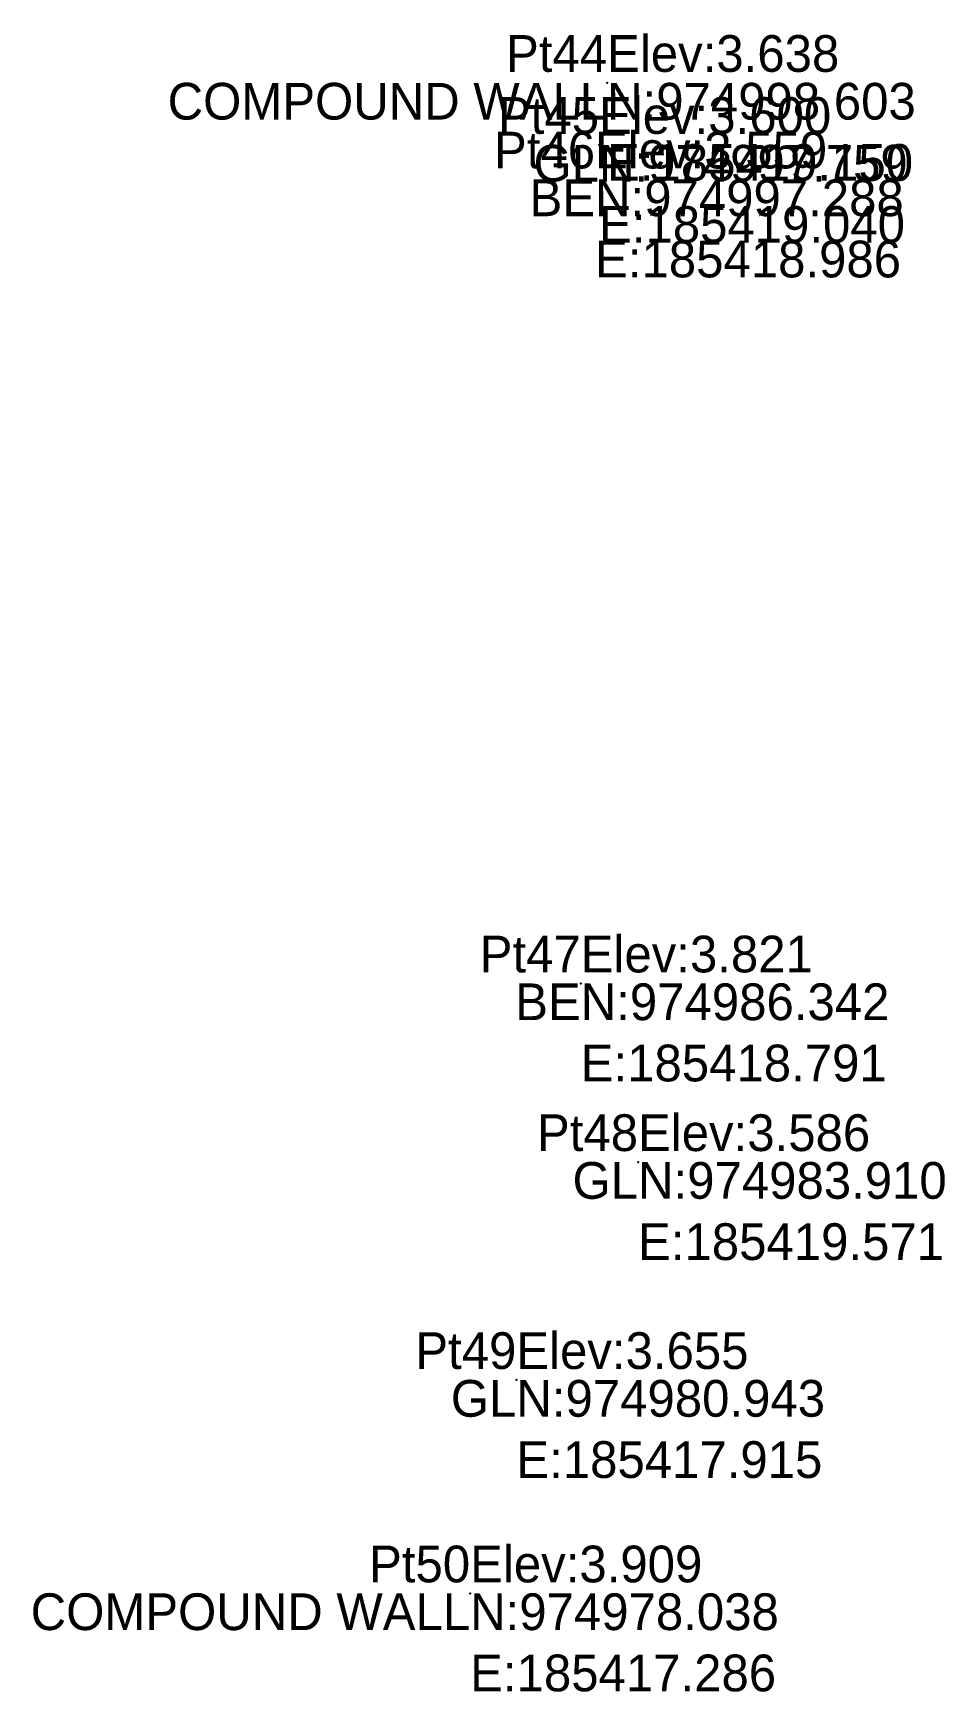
# Model space of a CAD drawing. Header units: metres. Extents: x 169978 to 830021, y 964681 to 1014880.
# Drawn here: x 185411.34 to 185423.75, y 974976.7 to 974999.28 of the extents above; entities that cross this region are included whole.
import ezdxf
from ezdxf.enums import TextEntityAlignment as Align

# ---------------------------------------------------------------- set-up
doc = ezdxf.new("R2010")
doc.units = ezdxf.units.M

msp = doc.modelspace()

# ---------------------------------------------------------------- texts
at = {"layer": 'TN 31.03.2026_Code', "color": 2}
for s, p in [('COMPOUND WALL', (185419.15, 974998.603, 3.638)), ('GL', (185419.04, 974997.759, 3.6)), ('BE', (185418.986, 974997.288, 3.559)), ('BE', (185418.791, 974986.342, 3.821)), ('GL', (185419.571, 974983.91, 3.586)), ('GL', (185417.915, 974980.943, 3.655)), ('COMPOUND WALL', (185417.286, 974978.038, 3.909))]:
    msp.add_text(s, height=0.5, dxfattribs=at).set_placement(p, align=Align.TOP_RIGHT)
at = {"layer": 'TN 31.03.2026_Coordinate', "color": 5, "char_height": 0.5, "width": 6, "attachment_point": 1}
for s, insert in [('N:974998.603\\PE:185419.150', (185419.15, 974998.603, 3.638)), ('N:974997.759\\PE:185419.040', (185419.04, 974997.759, 3.6)), ('N:974997.288\\PE:185418.986', (185418.986, 974997.288, 3.559)), ('N:974986.342\\PE:185418.791', (185418.791, 974986.342, 3.821)), ('N:974983.910\\PE:185419.571', (185419.571, 974983.91, 3.586)), ('N:974980.943\\PE:185417.915', (185417.915, 974980.943, 3.655)), ('N:974978.038\\PE:185417.286', (185417.286, 974978.038, 3.909))]:
    msp.add_mtext(s, dxfattribs=dict(at, insert=insert))
at = {"layer": 'TN 31.03.2026_Height', "color": 5}
for s, p in [('Elev:3.638', (185419.15, 974998.603, 3.638)), ('Elev:3.600', (185419.04, 974997.759, 3.6)), ('Elev:3.559', (185418.986, 974997.288, 3.559)), ('Elev:3.821', (185418.791, 974986.342, 3.821)), ('Elev:3.586', (185419.571, 974983.91, 3.586)), ('Elev:3.655', (185417.915, 974980.943, 3.655)), ('Elev:3.909', (185417.286, 974978.038, 3.909))]:
    msp.add_text(s, height=0.5, dxfattribs=at).set_placement(p, align=Align.BOTTOM_LEFT)
at = {"layer": 'TN 31.03.2026_Name', "color": 3}
for s, p in [('Pt44', (185419.15, 974998.603, 3.638)), ('Pt45', (185419.04, 974997.759, 3.6)), ('Pt46', (185418.986, 974997.288, 3.559)), ('Pt47', (185418.791, 974986.342, 3.821)), ('Pt48', (185419.571, 974983.91, 3.586)), ('Pt49', (185417.915, 974980.943, 3.655)), ('Pt50', (185417.286, 974978.038, 3.909))]:
    msp.add_text(s, height=0.5, dxfattribs=at).set_placement(p, align=Align.BOTTOM_RIGHT)

# ---------------------------------------------------------------- linework, layer by layer
at = {"layer": 'TN 31.03.2026_BE'}
for p in [(185418.986, 974997.288, 3.559), (185418.791, 974986.342, 3.821)]:
    msp.add_point(p, dxfattribs=at)
at = {"layer": 'TN 31.03.2026_COMPOUND WALL'}
for p in [(185419.15, 974998.603, 3.638), (185417.286, 974978.038, 3.909)]:
    msp.add_point(p, dxfattribs=at)
at = {"layer": 'TN 31.03.2026_GL'}
for p in [(185419.04, 974997.759, 3.6), (185419.571, 974983.91, 3.586), (185417.915, 974980.943, 3.655)]:
    msp.add_point(p, dxfattribs=at)

msp.set_redraw_order([(e.dxf.handle, doc.entitydb.next_handle()) for e in msp.query("TEXT MTEXT ATTDEF DIMENSION ARC_DIMENSION")])  # texts and dimensions are drawn at this point

doc.saveas('drawing.dxf')
